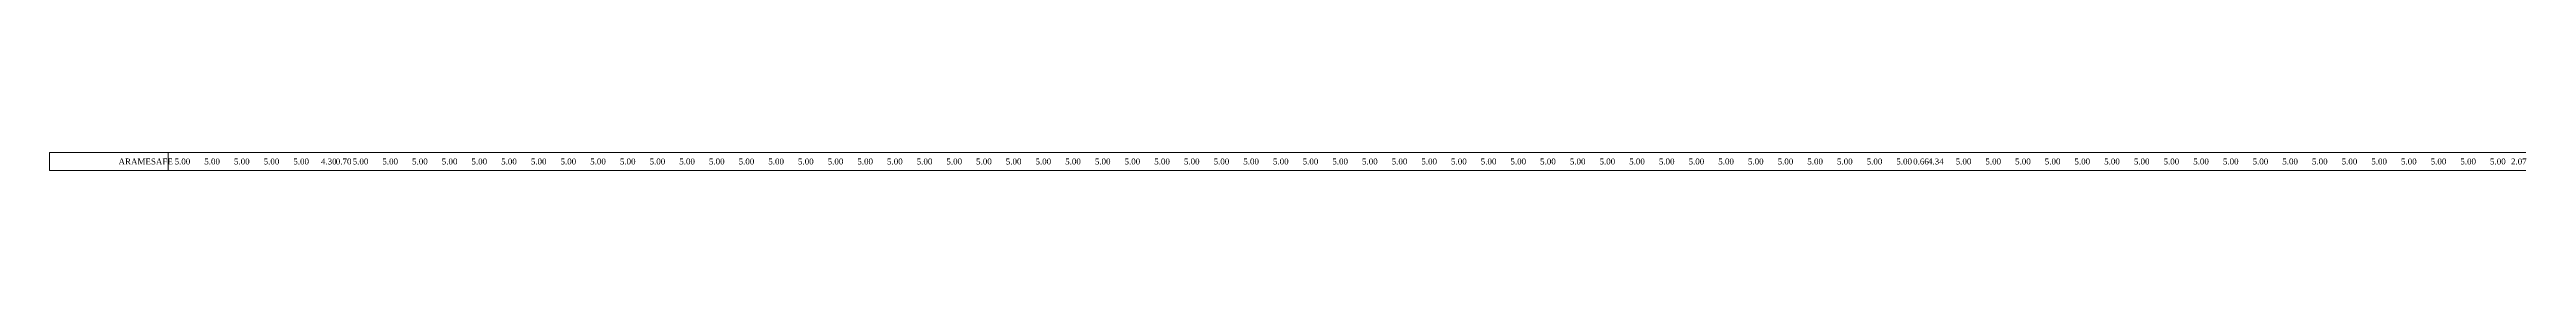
# Model space of a CAD drawing. Header units: metres. Extents: x 478603 to 489313, y 4282657 to 4289463.
# Drawn here: x 484129.9 to 484547.1, y 4282745.4 to 4282748.4 of the extents above; entities that cross this region are included whole.
import ezdxf

# ---------------------------------------------------------------- set-up
doc = ezdxf.new("R2010")
doc.units = ezdxf.units.M
doc.layers.add('PR_ENK_ARAMESAFE', color=5, linetype='Continuous', lineweight=0)
doc.layers.add('PR_PROFIL', color=153, linetype='Continuous', lineweight=0)
doc.styles.get("Standard").update_dxf_attribs({"font": 'times.ttf'})

msp = doc.modelspace()

# ---------------------------------------------------------------- linework, layer by layer
at = {"layer": 'PR_PROFIL'}
for p, q in [((484129.88, 4282748.38), (484546.95, 4282748.38)), ((484129.88, 4282745.38), (484129.88, 4282748.38)), ((484149.88, 4282745.38), (484149.88, 4282748.38)), ((484129.88, 4282745.38), (484546.95, 4282745.38))]:
    msp.add_line(p, q, dxfattribs=at)

# ---------------------------------------------------------------- texts
at = {"layer": 'PR_ENK_ARAMESAFE'}
for s, p in [('ARAMESAFE', (484141.5, 4282746.38)), ('5.00', (484150.94, 4282746.38)), ('5.00', (484155.94, 4282746.38)), ('5.00', (484160.94, 4282746.38)), ('5.00', (484165.94, 4282746.38)), ('5.00', (484170.94, 4282746.38)), ('4.30', (484175.59, 4282746.38)), ('0.70', (484178.09, 4282746.38)), ('5.00', (484180.94, 4282746.38)), ('5.00', (484185.94, 4282746.38)), ('5.00', (484190.94, 4282746.38)), ('5.00', (484195.94, 4282746.38)), ('5.00', (484200.94, 4282746.38)), ('5.00', (484205.94, 4282746.38)), ('5.00', (484210.94, 4282746.38)), ('5.00', (484215.94, 4282746.38)), ('5.00', (484220.94, 4282746.38)), ('5.00', (484225.94, 4282746.38)), ('5.00', (484230.94, 4282746.38)), ('5.00', (484235.94, 4282746.38)), ('5.00', (484240.94, 4282746.38)), ('5.00', (484245.94, 4282746.38)), ('5.00', (484250.94, 4282746.38)), ('5.00', (484255.94, 4282746.38)), ('5.00', (484260.94, 4282746.38)), ('5.00', (484265.94, 4282746.38)), ('5.00', (484270.94, 4282746.38)), ('5.00', (484275.94, 4282746.38)), ('5.00', (484280.94, 4282746.38)), ('5.00', (484285.94, 4282746.38)), ('5.00', (484290.94, 4282746.38)), ('5.00', (484295.94, 4282746.38)), ('5.00', (484300.94, 4282746.38)), ('5.00', (484305.94, 4282746.38)), ('5.00', (484310.94, 4282746.38)), ('5.00', (484315.94, 4282746.38)), ('5.00', (484320.94, 4282746.38)), ('5.00', (484325.94, 4282746.38)), ('5.00', (484330.94, 4282746.38)), ('5.00', (484335.94, 4282746.38)), ('5.00', (484340.94, 4282746.38)), ('5.00', (484345.94, 4282746.38)), ('5.00', (484350.94, 4282746.38)), ('5.00', (484355.94, 4282746.38)), ('5.00', (484360.94, 4282746.38)), ('5.00', (484365.94, 4282746.38)), ('5.00', (484370.94, 4282746.38)), ('5.00', (484375.94, 4282746.38)), ('5.00', (484380.94, 4282746.38)), ('5.00', (484385.94, 4282746.38)), ('5.00', (484390.94, 4282746.38)), ('5.00', (484395.94, 4282746.38)), ('5.00', (484400.94, 4282746.38)), ('5.00', (484405.94, 4282746.38)), ('5.00', (484410.94, 4282746.38)), ('5.00', (484415.94, 4282746.38)), ('5.00', (484420.94, 4282746.38)), ('5.00', (484425.94, 4282746.38)), ('5.00', (484430.94, 4282746.38)), ('5.00', (484435.94, 4282746.38)), ('5.00', (484440.94, 4282746.38)), ('0.66', (484443.77, 4282746.38)), ('4.34', (484446.27, 4282746.38)), ('5.00', (484450.94, 4282746.38)), ('5.00', (484455.94, 4282746.38)), ('5.00', (484460.94, 4282746.38)), ('5.00', (484465.94, 4282746.38)), ('5.00', (484470.94, 4282746.38)), ('5.00', (484475.94, 4282746.38)), ('5.00', (484480.94, 4282746.38)), ('5.00', (484485.94, 4282746.38)), ('5.00', (484490.94, 4282746.38)), ('5.00', (484495.94, 4282746.38)), ('5.00', (484500.94, 4282746.38)), ('5.00', (484505.94, 4282746.38)), ('5.00', (484510.94, 4282746.38)), ('5.00', (484515.94, 4282746.38)), ('5.00', (484520.94, 4282746.38)), ('5.00', (484525.94, 4282746.38)), ('5.00', (484530.94, 4282746.38)), ('5.00', (484535.94, 4282746.38)), ('5.00', (484540.94, 4282746.38)), ('2.07', (484544.47, 4282746.38))]:
    msp.add_text(s, height=1, dxfattribs=at).set_placement(p)

doc.saveas('drawing.dxf')
